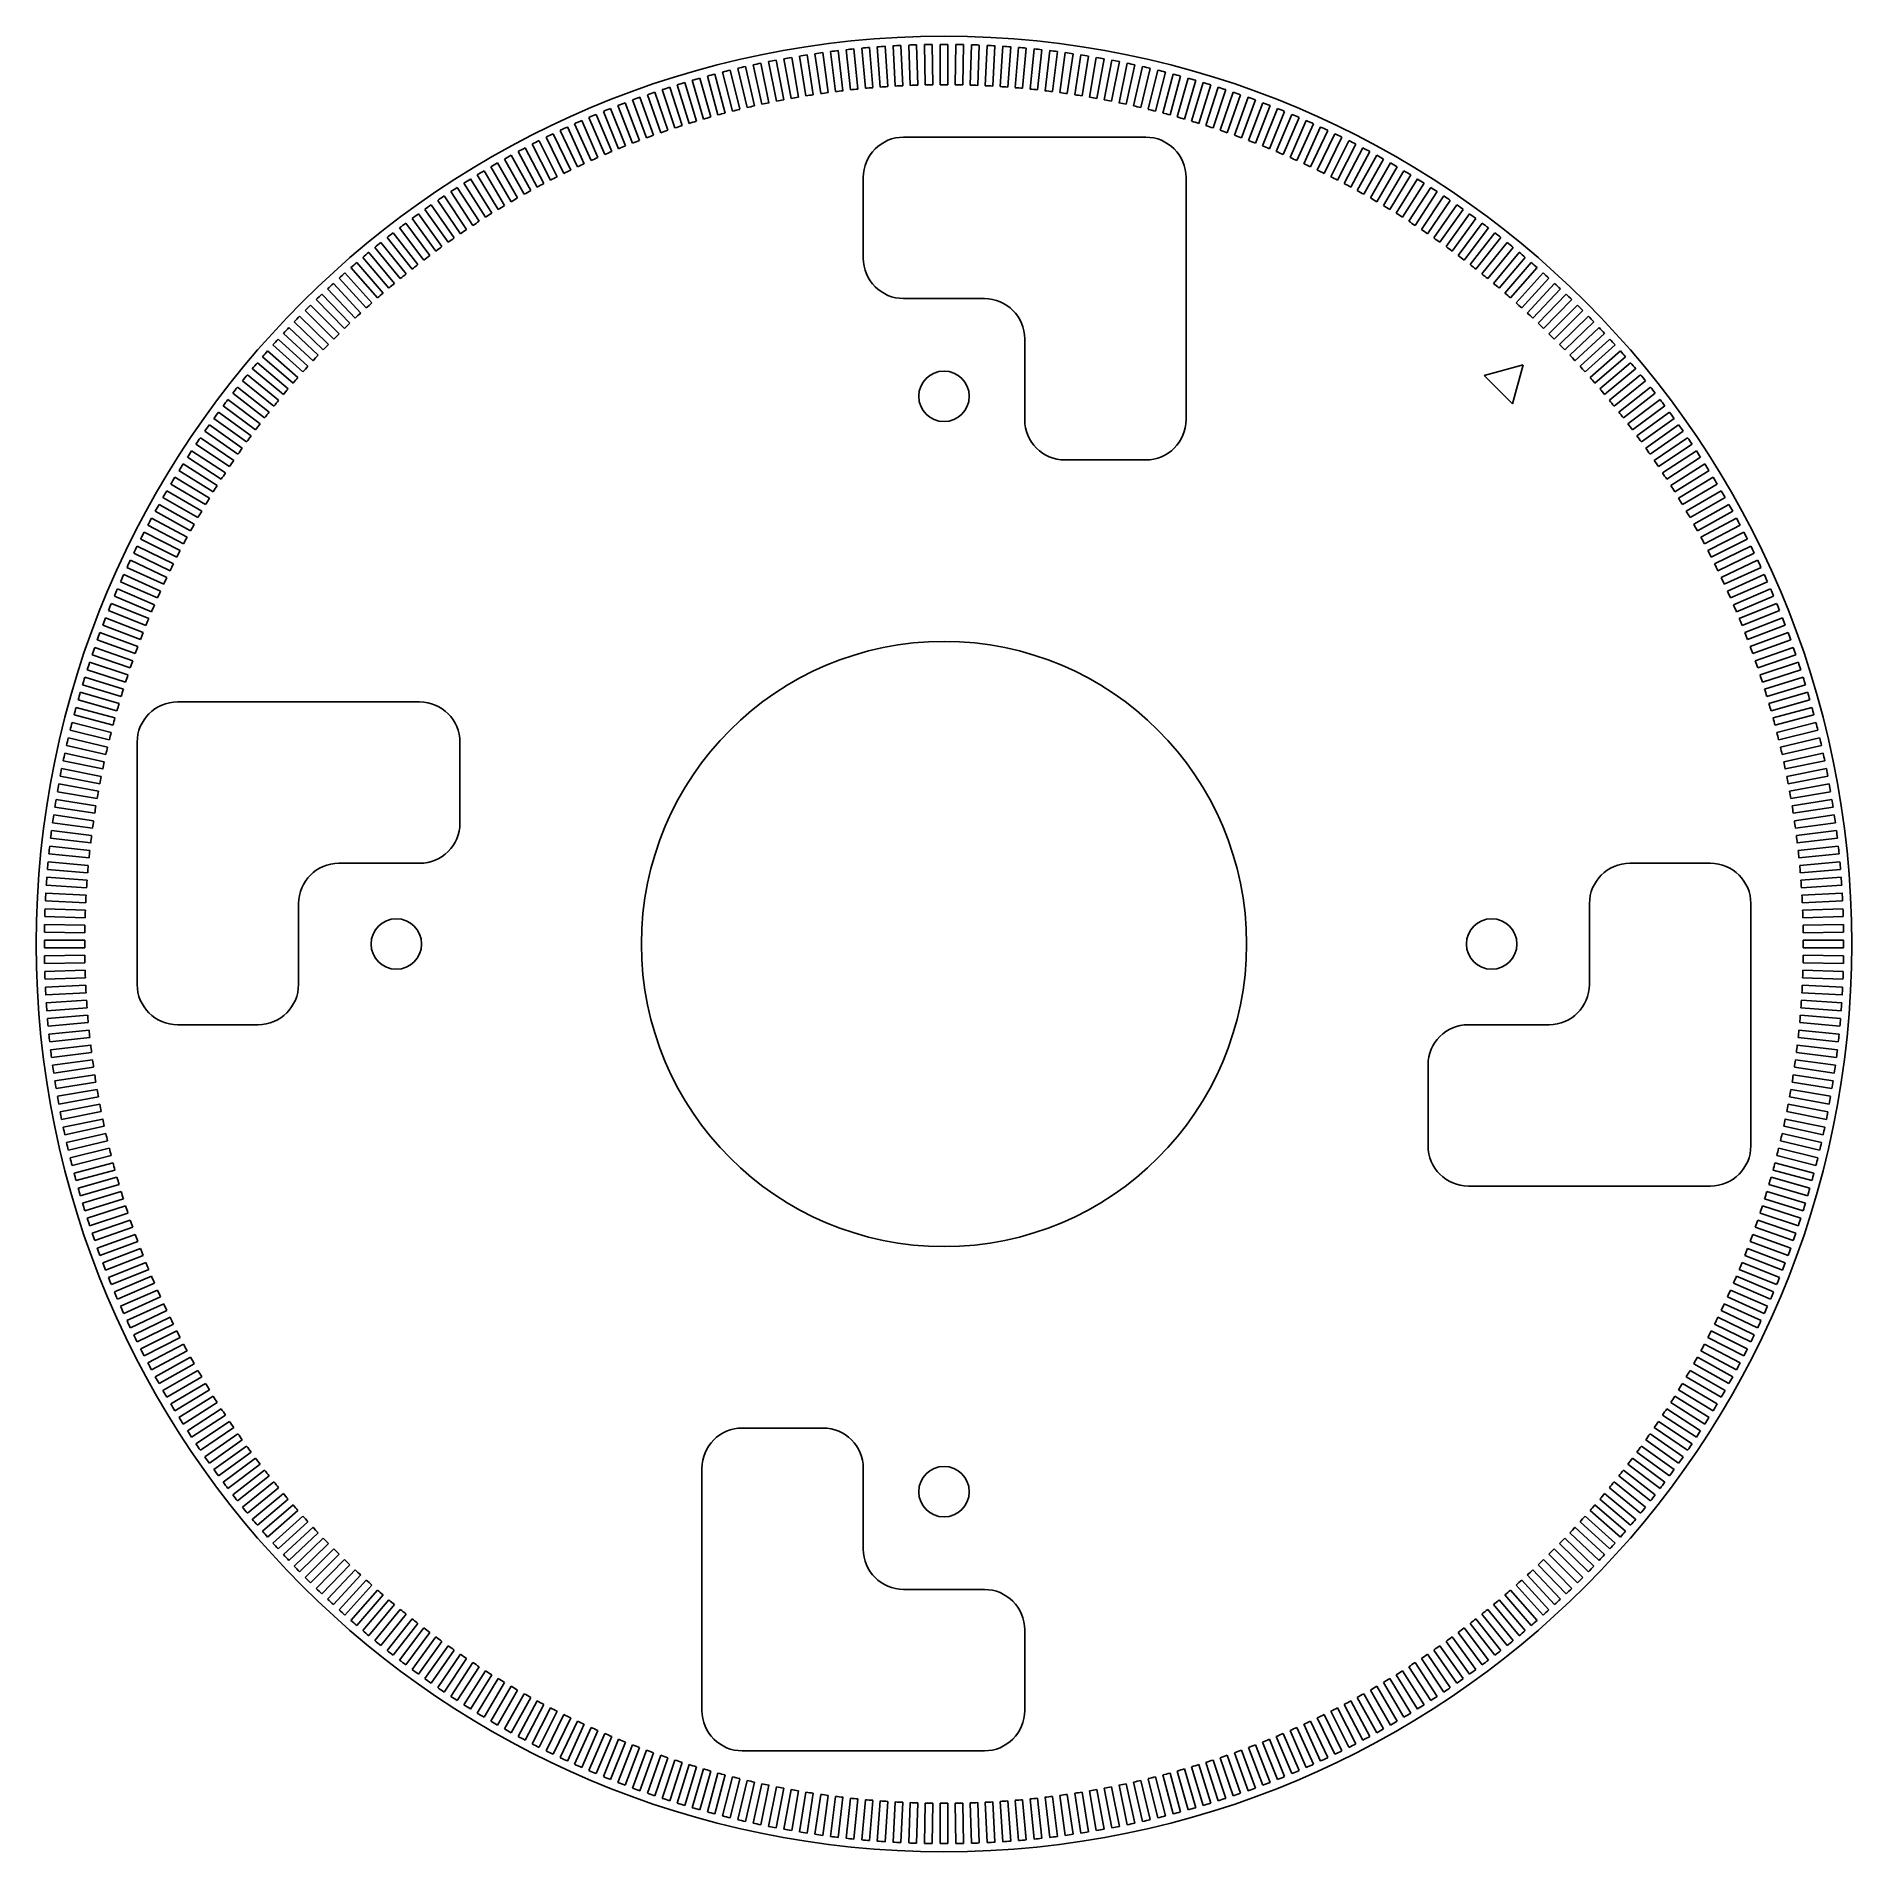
# Model space of a CAD drawing. Header units: millimetres. Extents: x -225 to 225, y -225 to 225.
import ezdxf

# ---------------------------------------------------------------- set-up
doc = ezdxf.new("R2010")
doc.units = ezdxf.units.MM

msp = doc.modelspace()

# ---------------------------------------------------------------- linework, layer by layer
at = {"color": 7, "linetype": 'Continuous', "lineweight": 25}
for p, q in [((-32, 220.69), (-30.56, 210.8)), ((-28.72, 211.05), (-30.07, 220.96)), ((-28.14, 221.22), (-26.88, 211.3)), ((-25.04, 211.52), (-26.21, 221.45)), ((-24.28, 221.67), (-23.19, 211.73)), ((-21.34, 211.93), (-22.34, 221.88)), ((-20.4, 222.06), (-19.49, 212.11)), ((-17.64, 212.27), (-18.47, 222.23)), ((-16.53, 222.39), (-15.79, 212.41)), ((-13.93, 212.54), (-14.58, 222.52)), ((-12.64, 222.64), (-12.08, 212.66)), ((-10.22, 212.75), (-10.7, 222.74)), ((-8.75, 222.83), (-8.36, 212.84)), ((-6.5, 212.9), (-6.81, 222.9)), ((-4.86, 222.95), (-4.65, 212.95)), ((-2.79, 212.98), (-2.92, 222.98)), ((-0.97, 223), (-0.93, 213)), ((0.93, 213), (0.97, 223)), ((2.92, 222.98), (2.79, 212.98)), ((4.65, 212.95), (4.86, 222.95)), ((6.81, 222.9), (6.5, 212.9)), ((8.36, 212.84), (8.75, 222.83)), ((10.7, 222.74), (10.22, 212.75)), ((12.08, 212.66), (12.64, 222.64)), ((14.58, 222.52), (13.93, 212.54)), ((15.79, 212.41), (16.53, 222.39)), ((18.47, 222.23), (17.64, 212.27)), ((19.49, 212.11), (20.4, 222.06)), ((22.34, 221.88), (21.34, 211.93)), ((23.19, 211.73), (24.28, 221.67)), ((26.21, 221.45), (25.04, 211.52)), ((26.88, 211.3), (28.14, 221.22)), ((30.07, 220.96), (28.72, 211.05)), ((30.56, 210.8), (32, 220.69)), ((-54.89, 216.14), (-52.43, 206.45)), ((-50.63, 206.9), (-53, 216.61)), ((-51.11, 217.06), (-48.82, 207.33)), ((-47.01, 207.75), (-49.22, 217.5)), ((-47.32, 217.92), (-45.19, 208.15)), ((-43.38, 208.54), (-45.41, 218.33)), ((-43.51, 218.72), (-41.55, 208.91)), ((-39.73, 209.26), (-41.59, 219.09)), ((-39.68, 219.44), (-37.9, 209.6)), ((-36.07, 209.92), (-37.76, 219.78)), ((-35.85, 220.1), (-34.24, 210.23)), ((-32.4, 210.52), (-33.92, 220.4)), ((33.92, 220.4), (32.4, 210.52)), ((34.24, 210.23), (35.85, 220.1)), ((37.76, 219.78), (36.07, 209.92)), ((37.9, 209.6), (39.68, 219.44)), ((41.59, 219.09), (39.73, 209.26)), ((41.55, 208.91), (43.51, 218.72)), ((45.41, 218.33), (43.38, 208.54)), ((45.19, 208.15), (47.32, 217.92)), ((49.22, 217.5), (47.01, 207.75)), ((48.82, 207.33), (51.11, 217.06)), ((53, 216.61), (50.63, 206.9)), ((52.43, 206.45), (54.89, 216.14)), ((-69.84, 211.78), (-66.7, 202.29)), ((-64.94, 202.86), (-67.98, 212.38)), ((-66.13, 212.97), (-63.16, 203.42)), ((-61.39, 203.96), (-64.27, 213.54)), ((-62.4, 214.09), (-59.6, 204.49)), ((-57.82, 205), (-60.53, 214.63)), ((-58.66, 215.15), (-56.03, 205.5)), ((-54.23, 205.98), (-56.78, 215.65)), ((56.78, 215.65), (54.23, 205.98)), ((56.03, 205.5), (58.66, 215.15)), ((60.53, 214.63), (57.82, 205)), ((59.6, 204.49), (62.4, 214.09)), ((64.27, 213.54), (61.39, 203.96)), ((63.16, 203.42), (66.13, 212.97)), ((67.98, 212.38), (64.94, 202.86)), ((66.7, 202.29), (69.84, 211.78)), ((-78.93, 197.84), (-82.63, 207.12)), ((-80.82, 207.84), (-77.2, 198.52)), ((-75.46, 199.18), (-79.01, 208.54)), ((-77.18, 209.22), (-73.72, 199.83)), ((-71.98, 200.47), (-75.36, 209.88)), ((-73.52, 210.53), (-70.22, 201.09)), ((-68.47, 201.7), (-71.68, 211.17)), ((71.68, 211.17), (68.47, 201.7)), ((70.22, 201.09), (73.52, 210.53)), ((75.36, 209.88), (71.98, 200.47)), ((73.72, 199.83), (77.18, 209.22)), ((79.01, 208.54), (75.46, 199.18)), ((77.2, 198.52), (80.82, 207.84)), ((82.63, 207.12), (78.93, 197.84)), ((-89.17, 193.43), (-93.36, 202.52)), ((-91.59, 203.32), (-87.48, 194.21)), ((-85.79, 194.96), (-89.81, 204.11)), ((-88.03, 204.89), (-84.08, 195.7)), ((-82.37, 196.43), (-86.24, 205.65)), ((-84.44, 206.4), (-80.65, 197.14)), ((80.65, 197.14), (84.44, 206.4)), ((86.24, 205.65), (82.37, 196.43)), ((84.08, 195.7), (88.03, 204.89)), ((89.81, 204.11), (85.79, 194.96)), ((87.48, 194.21), (91.59, 203.32)), ((93.36, 202.52), (89.17, 193.43)), ((-102.11, 198.25), (-97.53, 189.36)), ((-95.87, 190.2), (-100.37, 199.13)), ((-98.63, 200), (-94.21, 191.03)), ((-92.54, 191.85), (-96.88, 200.86)), ((-95.12, 201.69), (-90.86, 192.65)), ((-10, 200), (50, 200)), ((90.86, 192.65), (95.12, 201.69)), ((96.88, 200.86), (92.54, 191.85)), ((94.21, 191.03), (98.63, 200)), ((100.37, 199.13), (95.87, 190.2)), ((97.53, 189.36), (102.11, 198.25)), ((-105.69, 184.93), (-110.66, 193.61)), ((-108.96, 194.57), (-104.08, 185.84)), ((-102.45, 186.74), (-107.26, 195.51)), ((-105.55, 196.44), (-100.82, 187.63)), ((-99.18, 188.5), (-103.83, 197.35)), ((103.83, 197.35), (99.18, 188.5)), ((100.82, 187.63), (105.55, 196.44)), ((107.26, 195.51), (102.45, 186.74)), ((104.08, 185.84), (108.96, 194.57)), ((110.66, 193.61), (105.69, 184.93)), ((-112.08, 181.13), (-117.35, 189.63)), ((-115.69, 190.65), (-110.5, 182.1)), ((-108.91, 183.05), (-114.02, 191.65)), ((-112.34, 192.64), (-107.3, 184)), ((-20, 170), (-20, 190)), ((60, 190), (60, 130)), ((107.3, 184), (112.34, 192.64)), ((114.02, 191.65), (108.91, 183.05)), ((110.5, 182.1), (115.69, 190.65)), ((117.35, 189.63), (112.08, 181.13)), ((-118.34, 177.1), (-123.89, 185.42)), ((-122.27, 186.49), (-116.79, 178.13)), ((-115.23, 179.14), (-120.64, 187.55)), ((-119, 188.6), (-113.66, 180.14)), ((113.66, 180.14), (119, 188.6)), ((120.64, 187.55), (115.23, 179.14)), ((116.79, 178.13), (122.27, 186.49)), ((123.89, 185.42), (118.34, 177.1)), ((-124.45, 172.87), (-130.29, 180.98)), ((-128.7, 182.11), (-122.93, 173.94)), ((-121.41, 175.01), (-127.11, 183.23)), ((-125.51, 184.33), (-119.88, 176.06)), ((119.88, 176.06), (125.51, 184.33)), ((127.11, 183.23), (121.41, 175.01)), ((122.93, 173.94), (128.7, 182.11)), ((130.29, 180.98), (124.45, 172.87)), ((-130.4, 168.42), (-136.52, 176.32)), ((-134.98, 177.51), (-128.93, 169.55)), ((-127.44, 170.67), (-133.43, 178.68)), ((-131.86, 179.84), (-125.95, 171.77)), ((125.95, 171.77), (131.86, 179.84)), ((133.43, 178.68), (127.44, 170.67)), ((128.93, 169.55), (134.98, 177.51)), ((136.52, 176.32), (130.4, 168.42)), ((-136.2, 163.76), (-142.59, 171.45)), ((-141.09, 172.69), (-134.77, 164.95)), ((-133.32, 166.12), (-139.58, 173.91)), ((-138.06, 175.13), (-131.87, 167.27)), ((131.87, 167.27), (138.06, 175.13)), ((139.58, 173.91), (133.32, 166.12)), ((134.77, 164.95), (141.09, 172.69)), ((142.59, 171.45), (136.2, 163.76)), ((-147.03, 167.66), (-140.44, 160.14)), ((-139.04, 161.36), (-145.57, 168.94)), ((-144.09, 170.2), (-137.62, 162.57)), ((137.62, 162.57), (144.09, 170.2)), ((145.57, 168.94), (139.04, 161.36)), ((140.44, 160.14), (147.03, 167.66)), ((-152.8, 162.43), (-145.94, 155.14)), ((-144.58, 156.41), (-151.37, 163.75)), ((-149.94, 165.07), (-143.21, 157.67)), ((-141.83, 158.91), (-148.49, 166.37)), ((148.49, 166.37), (141.83, 158.91)), ((143.21, 157.67), (149.94, 165.07)), ((151.37, 163.75), (144.58, 156.41)), ((145.94, 155.14), (152.8, 162.43)), ((-149.96, 151.27), (-157, 158.37)), ((-155.61, 159.74), (-148.63, 152.57)), ((-147.29, 153.86), (-154.21, 161.09)), ((-10, 160), (10, 160)), ((154.21, 161.09), (147.29, 153.86)), ((148.63, 152.57), (155.61, 159.74)), ((157, 158.37), (149.96, 151.27)), ((-161.09, 154.21), (-153.86, 147.29)), ((-152.57, 148.63), (-159.74, 155.61)), ((-158.37, 157), (-151.27, 149.96)), ((151.27, 149.96), (158.37, 157)), ((159.74, 155.61), (152.57, 148.63)), ((153.86, 147.29), (161.09, 154.21)), ((-157.67, 143.21), (-165.07, 149.94)), ((-163.75, 151.37), (-156.41, 144.58)), ((-155.14, 145.94), (-162.43, 152.8)), ((20, 150), (20, 130)), ((162.43, 152.8), (155.14, 145.94)), ((156.41, 144.58), (163.75, 151.37)), ((165.07, 149.94), (157.67, 143.21)), ((-162.57, 137.62), (-170.2, 144.09)), ((-168.94, 145.57), (-161.36, 139.04)), ((-160.14, 140.44), (-167.66, 147.03)), ((-166.37, 148.49), (-158.91, 141.83)), ((158.91, 141.83), (166.37, 148.49)), ((167.66, 147.03), (160.14, 140.44)), ((161.36, 139.04), (168.94, 145.57)), ((170.2, 144.09), (162.57, 137.62)), ((-173.91, 139.58), (-166.12, 133.32)), ((-164.95, 134.77), (-172.69, 141.09)), ((-171.45, 142.59), (-163.76, 136.2)), ((143.54, 143.54), (133.88, 140.95)), ((133.88, 140.95), (140.95, 133.88)), ((140.95, 133.88), (143.54, 143.54)), ((163.76, 136.2), (171.45, 142.59)), ((172.69, 141.09), (164.95, 134.77)), ((166.12, 133.32), (173.91, 139.58)), ((-176.32, 136.52), (-168.42, 130.4)), ((-167.27, 131.87), (-175.13, 138.06)), ((175.13, 138.06), (167.27, 131.87)), ((168.42, 130.4), (176.32, 136.52)), ((-171.77, 125.95), (-179.84, 131.86)), ((-178.68, 133.43), (-170.67, 127.44)), ((-169.55, 128.93), (-177.51, 134.98)), ((177.51, 134.98), (169.55, 128.93)), ((170.67, 127.44), (178.68, 133.43)), ((179.84, 131.86), (171.77, 125.95)), ((-183.23, 127.11), (-175.01, 121.41)), ((-173.94, 122.93), (-182.11, 128.7)), ((-180.98, 130.29), (-172.87, 124.45)), ((172.87, 124.45), (180.98, 130.29)), ((182.11, 128.7), (173.94, 122.93)), ((175.01, 121.41), (183.23, 127.11)), ((-178.13, 116.79), (-186.49, 122.27)), ((-185.42, 123.89), (-177.1, 118.34)), ((-176.06, 119.88), (-184.33, 125.51)), ((184.33, 125.51), (176.06, 119.88)), ((177.1, 118.34), (185.42, 123.89)), ((186.49, 122.27), (178.13, 116.79)), ((-189.63, 117.35), (-181.13, 112.08)), ((-180.14, 113.66), (-188.6, 119)), ((-187.55, 120.64), (-179.14, 115.23)), ((30, 120), (50, 120)), ((179.14, 115.23), (187.55, 120.64)), ((188.6, 119), (180.14, 113.66)), ((181.13, 112.08), (189.63, 117.35)), ((-191.65, 114.02), (-183.05, 108.91)), ((-182.1, 110.5), (-190.65, 115.69)), ((190.65, 115.69), (182.1, 110.5)), ((183.05, 108.91), (191.65, 114.02)), ((-185.84, 104.08), (-194.57, 108.96)), ((-193.61, 110.66), (-184.93, 105.69)), ((-184, 107.3), (-192.64, 112.34)), ((192.64, 112.34), (184, 107.3)), ((184.93, 105.69), (193.61, 110.66)), ((194.57, 108.96), (185.84, 104.08)), ((-197.35, 103.83), (-188.5, 99.18)), ((-187.63, 100.82), (-196.44, 105.55)), ((-195.51, 107.26), (-186.74, 102.45)), ((186.74, 102.45), (195.51, 107.26)), ((196.44, 105.55), (187.63, 100.82)), ((188.5, 99.18), (197.35, 103.83)), ((-199.13, 100.37), (-190.2, 95.87)), ((-189.36, 97.53), (-198.25, 102.11)), ((198.25, 102.11), (189.36, 97.53)), ((190.2, 95.87), (199.13, 100.37)), ((-192.65, 90.86), (-201.69, 95.12)), ((-200.86, 96.88), (-191.85, 92.54)), ((-191.03, 94.21), (-200, 98.63)), ((200, 98.63), (191.03, 94.21)), ((191.85, 92.54), (200.86, 96.88)), ((201.69, 95.12), (192.65, 90.86)), ((-194.21, 87.48), (-203.32, 91.59)), ((-202.52, 93.36), (-193.43, 89.17)), ((193.43, 89.17), (202.52, 93.36)), ((203.32, 91.59), (194.21, 87.48)), ((-205.65, 86.24), (-196.43, 82.37)), ((-195.7, 84.08), (-204.89, 88.03)), ((-204.11, 89.81), (-194.96, 85.79)), ((194.96, 85.79), (204.11, 89.81)), ((204.89, 88.03), (195.7, 84.08)), ((196.43, 82.37), (205.65, 86.24)), ((-207.12, 82.63), (-197.84, 78.93)), ((-197.14, 80.65), (-206.4, 84.44)), ((206.4, 84.44), (197.14, 80.65)), ((197.84, 78.93), (207.12, 82.63)), ((-199.83, 73.72), (-209.22, 77.18)), ((-208.54, 79.01), (-199.18, 75.46)), ((-198.52, 77.2), (-207.84, 80.82)), ((207.84, 80.82), (198.52, 77.2)), ((199.18, 75.46), (208.54, 79.01)), ((209.22, 77.18), (199.83, 73.72)), ((-201.09, 70.22), (-210.53, 73.52)), ((-209.88, 75.36), (-200.47, 71.98)), ((200.47, 71.98), (209.88, 75.36)), ((210.53, 73.52), (201.09, 70.22)), ((-212.38, 67.98), (-202.86, 64.94)), ((-202.29, 66.7), (-211.78, 69.84)), ((-211.17, 71.68), (-201.7, 68.47)), ((201.7, 68.47), (211.17, 71.68)), ((211.78, 69.84), (202.29, 66.7)), ((202.86, 64.94), (212.38, 67.98)), ((-213.54, 64.27), (-203.96, 61.39)), ((-203.42, 63.16), (-212.97, 66.13)), ((212.97, 66.13), (203.42, 63.16)), ((203.96, 61.39), (213.54, 64.27)), ((-205.5, 56.03), (-215.15, 58.66)), ((-214.63, 60.53), (-205, 57.82)), ((-204.49, 59.6), (-214.09, 62.4)), ((-190, 60), (-130, 60)), ((214.09, 62.4), (204.49, 59.6)), ((205, 57.82), (214.63, 60.53)), ((215.15, 58.66), (205.5, 56.03)), ((-206.45, 52.43), (-216.14, 54.89)), ((-215.65, 56.78), (-205.98, 54.23)), ((205.98, 54.23), (215.65, 56.78)), ((216.14, 54.89), (206.45, 52.43)), ((-207.33, 48.82), (-217.06, 51.11)), ((-216.61, 53), (-206.9, 50.63)), ((-200, -10), (-200, 50)), ((-120, 30), (-120, 50)), ((206.9, 50.63), (216.61, 53)), ((217.06, 51.11), (207.33, 48.82)), ((-218.33, 45.41), (-208.54, 43.38)), ((-208.15, 45.19), (-217.92, 47.32)), ((-217.5, 49.22), (-207.75, 47.01)), ((207.75, 47.01), (217.5, 49.22)), ((217.92, 47.32), (208.15, 45.19)), ((208.54, 43.38), (218.33, 45.41)), ((-219.09, 41.59), (-209.26, 39.73)), ((-208.91, 41.55), (-218.72, 43.51)), ((218.72, 43.51), (208.91, 41.55)), ((209.26, 39.73), (219.09, 41.59)), ((-219.78, 37.76), (-209.92, 36.07)), ((-209.6, 37.9), (-219.44, 39.68)), ((219.44, 39.68), (209.6, 37.9)), ((209.92, 36.07), (219.78, 37.76)), ((-210.8, 30.56), (-220.69, 32)), ((-220.4, 33.92), (-210.52, 32.4)), ((-210.23, 34.24), (-220.1, 35.85)), ((220.1, 35.85), (210.23, 34.24)), ((210.52, 32.4), (220.4, 33.92)), ((220.69, 32), (210.8, 30.56)), ((-211.3, 26.88), (-221.22, 28.14)), ((-220.96, 30.07), (-211.05, 28.72)), ((211.05, 28.72), (220.96, 30.07)), ((221.22, 28.14), (211.3, 26.88)), ((-211.73, 23.19), (-221.67, 24.28)), ((-221.45, 26.21), (-211.52, 25.04)), ((211.52, 25.04), (221.45, 26.21)), ((221.67, 24.28), (211.73, 23.19)), ((-222.23, 18.47), (-212.27, 17.64)), ((-212.11, 19.49), (-222.06, 20.4)), ((-221.88, 22.34), (-211.93, 21.34)), ((-150, 20), (-130, 20)), ((170, 20), (190, 20)), ((211.93, 21.34), (221.88, 22.34)), ((222.06, 20.4), (212.11, 19.49)), ((212.27, 17.64), (222.23, 18.47)), ((-222.52, 14.58), (-212.54, 13.93)), ((-212.41, 15.79), (-222.39, 16.53)), ((222.39, 16.53), (212.41, 15.79)), ((212.54, 13.93), (222.52, 14.58)), ((-222.74, 10.7), (-212.75, 10.22)), ((-212.66, 12.08), (-222.64, 12.64)), ((-160, -10), (-160, 10)), ((160, 10), (160, -10)), ((200, 10), (200, -50)), ((222.64, 12.64), (212.66, 12.08)), ((212.75, 10.22), (222.74, 10.7)), ((-212.95, 4.65), (-222.95, 4.86)), ((-222.9, 6.81), (-212.9, 6.5)), ((-212.84, 8.36), (-222.83, 8.75)), ((222.83, 8.75), (212.84, 8.36)), ((212.9, 6.5), (222.9, 6.81)), ((222.95, 4.86), (212.95, 4.65)), ((-213, 0.93), (-223, 0.97)), ((-222.98, 2.92), (-212.98, 2.79)), ((212.98, 2.79), (222.98, 2.92)), ((223, 0.97), (213, 0.93)), ((-223, -0.97), (-213, -0.93)), ((-212.98, -2.79), (-222.98, -2.92)), ((222.98, -2.92), (212.98, -2.79)), ((213, -0.93), (223, -0.97)), ((-222.95, -4.86), (-212.95, -4.65)), ((-212.9, -6.5), (-222.9, -6.81)), ((-222.83, -8.75), (-212.84, -8.36)), ((212.84, -8.36), (222.83, -8.75)), ((222.9, -6.81), (212.9, -6.5)), ((212.95, -4.65), (222.95, -4.86)), ((-212.75, -10.22), (-222.74, -10.7)), ((-222.64, -12.64), (-212.66, -12.08)), ((212.66, -12.08), (222.64, -12.64)), ((222.74, -10.7), (212.75, -10.22)), ((-212.54, -13.93), (-222.52, -14.58)), ((-222.39, -16.53), (-212.41, -15.79)), ((-212.27, -17.64), (-222.23, -18.47)), ((222.23, -18.47), (212.27, -17.64)), ((212.41, -15.79), (222.39, -16.53)), ((222.52, -14.58), (212.54, -13.93)), ((-222.06, -20.4), (-212.11, -19.49)), ((-211.93, -21.34), (-221.88, -22.34)), ((-170, -20), (-190, -20)), ((150, -20), (130, -20)), ((221.88, -22.34), (211.93, -21.34)), ((212.11, -19.49), (222.06, -20.4)), ((-221.67, -24.28), (-211.73, -23.19)), ((-211.52, -25.04), (-221.45, -26.21)), ((-221.22, -28.14), (-211.3, -26.88)), ((211.3, -26.88), (221.22, -28.14)), ((221.45, -26.21), (211.52, -25.04)), ((211.73, -23.19), (221.67, -24.28)), ((-211.05, -28.72), (-220.96, -30.07)), ((-220.69, -32), (-210.8, -30.56)), ((120, -30), (120, -50)), ((210.8, -30.56), (220.69, -32)), ((220.96, -30.07), (211.05, -28.72)), ((-210.52, -32.4), (-220.4, -33.92)), ((-220.1, -35.85), (-210.23, -34.24)), ((210.23, -34.24), (220.1, -35.85)), ((220.4, -33.92), (210.52, -32.4)), ((-209.92, -36.07), (-219.78, -37.76)), ((-219.44, -39.68), (-209.6, -37.9)), ((-209.26, -39.73), (-219.09, -41.59)), ((219.09, -41.59), (209.26, -39.73)), ((209.6, -37.9), (219.44, -39.68)), ((219.78, -37.76), (209.92, -36.07)), ((-218.72, -43.51), (-208.91, -41.55)), ((-208.54, -43.38), (-218.33, -45.41)), ((218.33, -45.41), (208.54, -43.38)), ((208.91, -41.55), (218.72, -43.51)), ((-217.92, -47.32), (-208.15, -45.19)), ((-207.75, -47.01), (-217.5, -49.22)), ((-217.06, -51.11), (-207.33, -48.82)), ((207.33, -48.82), (217.06, -51.11)), ((217.5, -49.22), (207.75, -47.01)), ((208.15, -45.19), (217.92, -47.32)), ((-206.9, -50.63), (-216.61, -53)), ((-216.14, -54.89), (-206.45, -52.43)), ((206.45, -52.43), (216.14, -54.89)), ((216.61, -53), (206.9, -50.63)), ((-205.98, -54.23), (-215.65, -56.78)), ((-215.15, -58.66), (-205.5, -56.03)), ((-205, -57.82), (-214.63, -60.53)), ((214.63, -60.53), (205, -57.82)), ((205.5, -56.03), (215.15, -58.66)), ((215.65, -56.78), (205.98, -54.23)), ((-214.09, -62.4), (-204.49, -59.6)), ((-203.96, -61.39), (-213.54, -64.27)), ((190, -60), (130, -60)), ((213.54, -64.27), (203.96, -61.39)), ((204.49, -59.6), (214.09, -62.4)), ((-212.97, -66.13), (-203.42, -63.16)), ((-202.86, -64.94), (-212.38, -67.98)), ((-211.78, -69.84), (-202.29, -66.7)), ((202.29, -66.7), (211.78, -69.84)), ((212.38, -67.98), (202.86, -64.94)), ((203.42, -63.16), (212.97, -66.13)), ((-201.7, -68.47), (-211.17, -71.68)), ((-210.53, -73.52), (-201.09, -70.22)), ((-200.47, -71.98), (-209.88, -75.36)), ((209.88, -75.36), (200.47, -71.98)), ((201.09, -70.22), (210.53, -73.52)), ((211.17, -71.68), (201.7, -68.47)), ((-209.22, -77.18), (-199.83, -73.72)), ((-199.18, -75.46), (-208.54, -79.01)), ((208.54, -79.01), (199.18, -75.46)), ((199.83, -73.72), (209.22, -77.18)), ((-207.84, -80.82), (-198.52, -77.2)), ((-197.84, -78.93), (-207.12, -82.63)), ((-206.4, -84.44), (-197.14, -80.65)), ((197.14, -80.65), (206.4, -84.44)), ((207.12, -82.63), (197.84, -78.93)), ((198.52, -77.2), (207.84, -80.82)), ((-196.43, -82.37), (-205.65, -86.24)), ((-204.89, -88.03), (-195.7, -84.08)), ((195.7, -84.08), (204.89, -88.03)), ((205.65, -86.24), (196.43, -82.37)), ((-194.96, -85.79), (-204.11, -89.81)), ((-203.32, -91.59), (-194.21, -87.48)), ((-193.43, -89.17), (-202.52, -93.36)), ((202.52, -93.36), (193.43, -89.17)), ((194.21, -87.48), (203.32, -91.59)), ((204.11, -89.81), (194.96, -85.79)), ((-201.69, -95.12), (-192.65, -90.86)), ((-191.85, -92.54), (-200.86, -96.88)), ((-200, -98.63), (-191.03, -94.21)), ((191.03, -94.21), (200, -98.63)), ((200.86, -96.88), (191.85, -92.54)), ((192.65, -90.86), (201.69, -95.12)), ((-190.2, -95.87), (-199.13, -100.37)), ((-198.25, -102.11), (-189.36, -97.53)), ((189.36, -97.53), (198.25, -102.11)), ((199.13, -100.37), (190.2, -95.87)), ((-188.5, -99.18), (-197.35, -103.83)), ((-196.44, -105.55), (-187.63, -100.82)), ((-186.74, -102.45), (-195.51, -107.26)), ((195.51, -107.26), (186.74, -102.45)), ((187.63, -100.82), (196.44, -105.55)), ((197.35, -103.83), (188.5, -99.18)), ((-194.57, -108.96), (-185.84, -104.08)), ((-184.93, -105.69), (-193.61, -110.66)), ((-192.64, -112.34), (-184, -107.3)), ((184, -107.3), (192.64, -112.34)), ((193.61, -110.66), (184.93, -105.69)), ((185.84, -104.08), (194.57, -108.96)), ((-183.05, -108.91), (-191.65, -114.02)), ((-190.65, -115.69), (-182.1, -110.5)), ((-181.13, -112.08), (-189.63, -117.35)), ((189.63, -117.35), (181.13, -112.08)), ((182.1, -110.5), (190.65, -115.69)), ((191.65, -114.02), (183.05, -108.91)), ((-188.6, -119), (-180.14, -113.66)), ((-179.14, -115.23), (-187.55, -120.64)), ((-186.49, -122.27), (-178.13, -116.79)), ((178.13, -116.79), (186.49, -122.27)), ((187.55, -120.64), (179.14, -115.23)), ((180.14, -113.66), (188.6, -119)), ((-177.1, -118.34), (-185.42, -123.89)), ((-184.33, -125.51), (-176.06, -119.88)), ((-175.01, -121.41), (-183.23, -127.11)), ((-30, -120), (-50, -120)), ((183.23, -127.11), (175.01, -121.41)), ((176.06, -119.88), (184.33, -125.51)), ((185.42, -123.89), (177.1, -118.34)), ((-182.11, -128.7), (-173.94, -122.93)), ((-172.87, -124.45), (-180.98, -130.29)), ((-179.84, -131.86), (-171.77, -125.95)), ((171.77, -125.95), (179.84, -131.86)), ((180.98, -130.29), (172.87, -124.45)), ((173.94, -122.93), (182.11, -128.7)), ((-170.67, -127.44), (-178.68, -133.43)), ((-177.51, -134.98), (-169.55, -128.93)), ((-168.42, -130.4), (-176.32, -136.52)), ((-60, -190), (-60, -130)), ((-20, -150), (-20, -130)), ((176.32, -136.52), (168.42, -130.4)), ((169.55, -128.93), (177.51, -134.98)), ((178.68, -133.43), (170.67, -127.44)), ((-175.13, -138.06), (-167.27, -131.87)), ((-166.12, -133.32), (-173.91, -139.58)), ((-172.69, -141.09), (-164.95, -134.77)), ((164.95, -134.77), (172.69, -141.09)), ((173.91, -139.58), (166.12, -133.32)), ((167.27, -131.87), (175.13, -138.06)), ((-163.76, -136.2), (-171.45, -142.59)), ((-170.2, -144.09), (-162.57, -137.62)), ((-161.36, -139.04), (-168.94, -145.57)), ((168.94, -145.57), (161.36, -139.04)), ((162.57, -137.62), (170.2, -144.09)), ((171.45, -142.59), (163.76, -136.2)), ((-167.66, -147.03), (-160.14, -140.44)), ((-158.91, -141.83), (-166.37, -148.49)), ((-165.07, -149.94), (-157.67, -143.21)), ((157.67, -143.21), (165.07, -149.94)), ((166.37, -148.49), (158.91, -141.83)), ((160.14, -140.44), (167.66, -147.03)), ((-156.41, -144.58), (-163.75, -151.37)), ((-162.43, -152.8), (-155.14, -145.94)), ((-153.86, -147.29), (-161.09, -154.21)), ((161.09, -154.21), (153.86, -147.29)), ((155.14, -145.94), (162.43, -152.8)), ((163.75, -151.37), (156.41, -144.58)), ((-159.74, -155.61), (-152.57, -148.63)), ((-151.27, -149.96), (-158.37, -157)), ((-157, -158.37), (-149.96, -151.27)), ((-148.63, -152.57), (-155.61, -159.74)), ((155.61, -159.74), (148.63, -152.57)), ((149.96, -151.27), (157, -158.37)), ((158.37, -157), (151.27, -149.96)), ((152.57, -148.63), (159.74, -155.61)), ((-154.21, -161.09), (-147.29, -153.86)), ((-145.94, -155.14), (-152.8, -162.43)), ((-151.37, -163.75), (-144.58, -156.41)), ((144.58, -156.41), (151.37, -163.75)), ((152.8, -162.43), (145.94, -155.14)), ((147.29, -153.86), (154.21, -161.09)), ((-143.21, -157.67), (-149.94, -165.07)), ((-148.49, -166.37), (-141.83, -158.91)), ((-140.44, -160.14), (-147.03, -167.66)), ((-145.57, -168.94), (-139.04, -161.36)), ((10, -160), (-10, -160)), ((139.04, -161.36), (145.57, -168.94)), ((147.03, -167.66), (140.44, -160.14)), ((141.83, -158.91), (148.49, -166.37)), ((149.94, -165.07), (143.21, -157.67)), ((-137.62, -162.57), (-144.09, -170.2)), ((-142.59, -171.45), (-136.2, -163.76)), ((-134.77, -164.95), (-141.09, -172.69)), ((-139.58, -173.91), (-133.32, -166.12)), ((133.32, -166.12), (139.58, -173.91)), ((141.09, -172.69), (134.77, -164.95)), ((136.2, -163.76), (142.59, -171.45)), ((144.09, -170.2), (137.62, -162.57)), ((-131.87, -167.27), (-138.06, -175.13)), ((-136.52, -176.32), (-130.4, -168.42)), ((-128.93, -169.55), (-134.98, -177.51)), ((-133.43, -178.68), (-127.44, -170.67)), ((20, -170), (20, -190)), ((127.44, -170.67), (133.43, -178.68)), ((134.98, -177.51), (128.93, -169.55)), ((130.4, -168.42), (136.52, -176.32)), ((138.06, -175.13), (131.87, -167.27)), ((-125.95, -171.77), (-131.86, -179.84)), ((-130.29, -180.98), (-124.45, -172.87)), ((-122.93, -173.94), (-128.7, -182.11)), ((-127.11, -183.23), (-121.41, -175.01)), ((121.41, -175.01), (127.11, -183.23)), ((128.7, -182.11), (122.93, -173.94)), ((124.45, -172.87), (130.29, -180.98)), ((131.86, -179.84), (125.95, -171.77)), ((-119.88, -176.06), (-125.51, -184.33)), ((-123.89, -185.42), (-118.34, -177.1)), ((-116.79, -178.13), (-122.27, -186.49)), ((-120.64, -187.55), (-115.23, -179.14)), ((115.23, -179.14), (120.64, -187.55)), ((122.27, -186.49), (116.79, -178.13)), ((118.34, -177.1), (123.89, -185.42)), ((125.51, -184.33), (119.88, -176.06)), ((-113.66, -180.14), (-119, -188.6)), ((-117.35, -189.63), (-112.08, -181.13)), ((-110.5, -182.1), (-115.69, -190.65)), ((-114.02, -191.65), (-108.91, -183.05)), ((-107.3, -184), (-112.34, -192.64)), ((112.34, -192.64), (107.3, -184)), ((108.91, -183.05), (114.02, -191.65)), ((115.69, -190.65), (110.5, -182.1)), ((112.08, -181.13), (117.35, -189.63)), ((119, -188.6), (113.66, -180.14)), ((-110.66, -193.61), (-105.69, -184.93)), ((-104.08, -185.84), (-108.96, -194.57)), ((-107.26, -195.51), (-102.45, -186.74)), ((-100.82, -187.63), (-105.55, -196.44)), ((-103.83, -197.35), (-99.18, -188.5)), ((99.18, -188.5), (103.83, -197.35)), ((105.55, -196.44), (100.82, -187.63)), ((102.45, -186.74), (107.26, -195.51)), ((108.96, -194.57), (104.08, -185.84)), ((105.69, -184.93), (110.66, -193.61)), ((-97.53, -189.36), (-102.11, -198.25)), ((-100.37, -199.13), (-95.87, -190.2)), ((-94.21, -191.03), (-98.63, -200)), ((-96.88, -200.86), (-92.54, -191.85)), ((-90.86, -192.65), (-95.12, -201.69)), ((-93.36, -202.52), (-89.17, -193.43)), ((89.17, -193.43), (93.36, -202.52)), ((95.12, -201.69), (90.86, -192.65)), ((92.54, -191.85), (96.88, -200.86)), ((98.63, -200), (94.21, -191.03)), ((95.87, -190.2), (100.37, -199.13)), ((102.11, -198.25), (97.53, -189.36)), ((-87.48, -194.21), (-91.59, -203.32)), ((-89.81, -204.11), (-85.79, -194.96)), ((-84.08, -195.7), (-88.03, -204.89)), ((-86.24, -205.65), (-82.37, -196.43)), ((-80.65, -197.14), (-84.44, -206.4)), ((-82.63, -207.12), (-78.93, -197.84)), ((78.93, -197.84), (82.63, -207.12)), ((84.44, -206.4), (80.65, -197.14)), ((82.37, -196.43), (86.24, -205.65)), ((88.03, -204.89), (84.08, -195.7)), ((85.79, -194.96), (89.81, -204.11)), ((91.59, -203.32), (87.48, -194.21)), ((-77.2, -198.52), (-80.82, -207.84)), ((-79.01, -208.54), (-75.46, -199.18)), ((-73.72, -199.83), (-77.18, -209.22)), ((-75.36, -209.88), (-71.98, -200.47)), ((-70.22, -201.09), (-73.52, -210.53)), ((-71.68, -211.17), (-68.47, -201.7)), ((-66.7, -202.29), (-69.84, -211.78)), ((10, -200), (-50, -200)), ((69.84, -211.78), (66.7, -202.29)), ((68.47, -201.7), (71.68, -211.17)), ((73.52, -210.53), (70.22, -201.09)), ((71.98, -200.47), (75.36, -209.88)), ((77.18, -209.22), (73.72, -199.83)), ((75.46, -199.18), (79.01, -208.54)), ((80.82, -207.84), (77.2, -198.52)), ((-67.98, -212.38), (-64.94, -202.86)), ((-63.16, -203.42), (-66.13, -212.97)), ((-64.27, -213.54), (-61.39, -203.96)), ((-59.6, -204.49), (-62.4, -214.09)), ((-60.53, -214.63), (-57.82, -205)), ((-56.03, -205.5), (-58.66, -215.15)), ((-56.78, -215.65), (-54.23, -205.98)), ((-52.43, -206.45), (-54.89, -216.14)), ((-53, -216.61), (-50.63, -206.9)), ((50.63, -206.9), (53, -216.61)), ((54.89, -216.14), (52.43, -206.45)), ((54.23, -205.98), (56.78, -215.65)), ((58.66, -215.15), (56.03, -205.5)), ((57.82, -205), (60.53, -214.63)), ((62.4, -214.09), (59.6, -204.49)), ((61.39, -203.96), (64.27, -213.54)), ((66.13, -212.97), (63.16, -203.42)), ((64.94, -202.86), (67.98, -212.38)), ((-48.82, -207.33), (-51.11, -217.06)), ((-49.22, -217.5), (-47.01, -207.75)), ((-45.19, -208.15), (-47.32, -217.92)), ((-45.41, -218.33), (-43.38, -208.54)), ((-41.55, -208.91), (-43.51, -218.72)), ((-41.59, -219.09), (-39.73, -209.26)), ((-37.9, -209.6), (-39.68, -219.44)), ((-37.76, -219.78), (-36.07, -209.92)), ((-34.24, -210.23), (-35.85, -220.1)), ((-33.92, -220.4), (-32.4, -210.52)), ((-30.56, -210.8), (-32, -220.69)), ((-30.07, -220.96), (-28.72, -211.05)), ((-26.88, -211.3), (-28.14, -221.22)), ((28.14, -221.22), (26.88, -211.3)), ((28.72, -211.05), (30.07, -220.96)), ((32, -220.69), (30.56, -210.8)), ((32.4, -210.52), (33.92, -220.4)), ((35.85, -220.1), (34.24, -210.23)), ((36.07, -209.92), (37.76, -219.78)), ((39.68, -219.44), (37.9, -209.6)), ((39.73, -209.26), (41.59, -219.09)), ((43.51, -218.72), (41.55, -208.91)), ((43.38, -208.54), (45.41, -218.33)), ((47.32, -217.92), (45.19, -208.15)), ((47.01, -207.75), (49.22, -217.5)), ((51.11, -217.06), (48.82, -207.33)), ((-26.21, -221.45), (-25.04, -211.52)), ((-23.19, -211.73), (-24.28, -221.67)), ((-22.34, -221.88), (-21.34, -211.93)), ((-19.49, -212.11), (-20.4, -222.06)), ((-18.47, -222.23), (-17.64, -212.27)), ((-15.79, -212.41), (-16.53, -222.39)), ((-14.58, -222.52), (-13.93, -212.54)), ((-12.08, -212.66), (-12.64, -222.64)), ((-10.7, -222.74), (-10.22, -212.75)), ((-8.36, -212.84), (-8.75, -222.83)), ((-6.81, -222.9), (-6.5, -212.9)), ((-4.65, -212.95), (-4.86, -222.95)), ((-2.92, -222.98), (-2.79, -212.98)), ((-0.93, -213), (-0.97, -223)), ((0.97, -223), (0.93, -213)), ((2.79, -212.98), (2.92, -222.98)), ((4.86, -222.95), (4.65, -212.95)), ((6.5, -212.9), (6.81, -222.9)), ((8.75, -222.83), (8.36, -212.84)), ((10.22, -212.75), (10.7, -222.74)), ((12.64, -222.64), (12.08, -212.66)), ((13.93, -212.54), (14.58, -222.52)), ((16.53, -222.39), (15.79, -212.41)), ((17.64, -212.27), (18.47, -222.23)), ((20.4, -222.06), (19.49, -212.11)), ((21.34, -211.93), (22.34, -221.88)), ((24.28, -221.67), (23.19, -211.73)), ((25.04, -211.52), (26.21, -221.45))]:
    msp.add_line(p, q, dxfattribs=at)
for centre, radius in [((0, 0), 225), ((0, 135.76), 6.25), ((0, 0), 75), ((-135.76, 0), 6.25), ((135.76, 0), 6.25), ((0, -135.76), 6.25)]:
    msp.add_circle(centre, radius, dxfattribs=at)
for centre, radius, start, end in [((0, 0), 223, 97.75, 98.25), ((0, 0), 223, 96.75, 97.25), ((0, 0), 223, 95.75, 96.25), ((0, 0), 223, 94.75, 95.25), ((0, 0), 223, 93.75, 94.25), ((0, 0), 223, 92.75, 93.25), ((0, 0), 223, 91.75, 92.25), ((0, 0), 223, 90.75, 91.25), ((0, 0), 223, 89.75, 90.25), ((0, 0), 223, 88.75, 89.25), ((0, 0), 223, 87.75, 88.25), ((0, 0), 223, 86.75, 87.25), ((0, 0), 223, 85.75, 86.25), ((0, 0), 223, 84.75, 85.25), ((0, 0), 223, 83.75, 84.25), ((0, 0), 223, 82.75, 83.25), ((0, 0), 223, 81.75, 82.25), ((0, 0), 223, 103.75, 104.25), ((0, 0), 223, 102.75, 103.25), ((0, 0), 223, 101.75, 102.25), ((0, 0), 223, 100.75, 101.25), ((0, 0), 223, 99.75, 100.25), ((0, 0), 223, 98.75, 99.25), ((0, 0), 223, 80.75, 81.25), ((0, 0), 223, 79.75, 80.25), ((0, 0), 223, 78.75, 79.25), ((0, 0), 223, 77.75, 78.25), ((0, 0), 223, 76.75, 77.25), ((0, 0), 223, 75.75, 76.25), ((0, 0), 223, 107.75, 108.25), ((0, 0), 223, 106.75, 107.25), ((0, 0), 223, 105.75, 106.25), ((0, 0), 223, 104.75, 105.25), ((0, 0), 213, 96.75, 97.25), ((0, 0), 213, 95.75, 96.25), ((0, 0), 213, 94.75, 95.25), ((0, 0), 213, 93.75, 94.25), ((0, 0), 213, 92.75, 93.25), ((0, 0), 213, 91.75, 92.25), ((0, 0), 213, 90.75, 91.25), ((0, 0), 213, 89.75, 90.25), ((0, 0), 213, 88.75, 89.25), ((0, 0), 213, 87.75, 88.25), ((0, 0), 213, 86.75, 87.25), ((0, 0), 213, 85.75, 86.25), ((0, 0), 213, 84.75, 85.25), ((0, 0), 213, 83.75, 84.25), ((0, 0), 213, 82.75, 83.25), ((0, 0), 223, 74.75, 75.25), ((0, 0), 223, 73.75, 74.25), ((0, 0), 223, 72.75, 73.25), ((0, 0), 223, 71.75, 72.25), ((0, 0), 223, 111.75, 112.25), ((0, 0), 223, 110.75, 111.25), ((0, 0), 223, 109.75, 110.25), ((0, 0), 223, 108.75, 109.25), ((0, 0), 213, 102.75, 103.25), ((0, 0), 213, 101.75, 102.25), ((0, 0), 213, 100.75, 101.25), ((0, 0), 213, 99.75, 100.25), ((0, 0), 213, 98.75, 99.25), ((0, 0), 213, 97.75, 98.25), ((0, 0), 213, 81.75, 82.25), ((0, 0), 213, 80.75, 81.25), ((0, 0), 213, 79.75, 80.25), ((0, 0), 213, 78.75, 79.25), ((0, 0), 213, 77.75, 78.25), ((0, 0), 213, 76.75, 77.25), ((0, 0), 223, 70.75, 71.25), ((0, 0), 223, 69.75, 70.25), ((0, 0), 223, 68.75, 69.25), ((0, 0), 223, 67.75, 68.25), ((0, 0), 223, 114.75, 115.25), ((0, 0), 223, 113.75, 114.25), ((0, 0), 223, 112.75, 113.25), ((0, 0), 213, 107.75, 108.25), ((0, 0), 213, 106.75, 107.25), ((0, 0), 213, 105.75, 106.25), ((0, 0), 213, 104.75, 105.25), ((0, 0), 213, 103.75, 104.25), ((0, 0), 213, 75.75, 76.25), ((0, 0), 213, 74.75, 75.25), ((0, 0), 213, 73.75, 74.25), ((0, 0), 213, 72.75, 73.25), ((0, 0), 213, 71.75, 72.25), ((0, 0), 223, 66.75, 67.25), ((0, 0), 223, 65.75, 66.25), ((0, 0), 223, 64.75, 65.25), ((0, 0), 223, 116.75, 117.25), ((0, 0), 223, 115.75, 116.25), ((0, 0), 213, 110.75, 111.25), ((0, 0), 213, 109.75, 110.25), ((0, 0), 213, 108.75, 109.25), ((-10, 190), 10, 90, 180), ((50, 190), 10, 0, 90), ((0, 0), 213, 70.75, 71.25), ((0, 0), 213, 69.75, 70.25), ((0, 0), 213, 68.75, 69.25), ((0, 0), 223, 63.75, 64.25), ((0, 0), 223, 62.75, 63.25), ((0, 0), 223, 119.75, 120.25), ((0, 0), 223, 118.75, 119.25), ((0, 0), 223, 117.75, 118.25), ((0, 0), 213, 113.75, 114.25), ((0, 0), 213, 112.75, 113.25), ((0, 0), 213, 111.75, 112.25), ((0, 0), 213, 67.75, 68.25), ((0, 0), 213, 66.75, 67.25), ((0, 0), 213, 65.75, 66.25), ((0, 0), 223, 61.75, 62.25), ((0, 0), 223, 60.75, 61.25), ((0, 0), 223, 59.75, 60.25), ((0, 0), 223, 121.75, 122.25), ((0, 0), 223, 120.75, 121.25), ((0, 0), 213, 116.75, 117.25), ((0, 0), 213, 115.75, 116.25), ((0, 0), 213, 114.75, 115.25), ((0, 0), 213, 64.75, 65.25), ((0, 0), 213, 63.75, 64.25), ((0, 0), 213, 62.75, 63.25), ((0, 0), 223, 58.75, 59.25), ((0, 0), 223, 57.75, 58.25), ((0, 0), 223, 123.75, 124.25), ((0, 0), 223, 122.75, 123.25), ((0, 0), 213, 119.75, 120.25), ((0, 0), 213, 118.75, 119.25), ((0, 0), 213, 117.75, 118.25), ((0, 0), 213, 61.75, 62.25), ((0, 0), 213, 60.75, 61.25), ((0, 0), 213, 59.75, 60.25), ((0, 0), 223, 56.75, 57.25), ((0, 0), 223, 55.75, 56.25), ((0, 0), 223, 125.75, 126.25), ((0, 0), 223, 124.75, 125.25), ((0, 0), 213, 121.75, 122.25), ((0, 0), 213, 120.75, 121.25), ((0, 0), 213, 58.75, 59.25), ((0, 0), 213, 57.75, 58.25), ((0, 0), 223, 54.75, 55.25), ((0, 0), 223, 53.75, 54.25), ((0, 0), 223, 127.75, 128.25), ((0, 0), 223, 126.75, 127.25), ((0, 0), 213, 123.75, 124.25), ((0, 0), 213, 122.75, 123.25), ((0, 0), 213, 56.75, 57.25), ((0, 0), 213, 55.75, 56.25), ((0, 0), 223, 52.75, 53.25), ((0, 0), 223, 51.75, 52.25), ((0, 0), 223, 129.75, 130.25), ((0, 0), 223, 128.75, 129.25), ((0, 0), 213, 125.75, 126.25), ((0, 0), 213, 124.75, 125.25), ((0, 0), 213, 54.75, 55.25), ((0, 0), 213, 53.75, 54.25), ((0, 0), 223, 50.75, 51.25), ((0, 0), 223, 49.75, 50.25), ((0, 0), 223, 130.75, 131.25), ((0, 0), 213, 127.75, 128.25), ((0, 0), 213, 126.75, 127.25), ((-10, 170), 10, 180, 270), ((0, 0), 213, 52.75, 53.25), ((0, 0), 213, 51.75, 52.25), ((0, 0), 223, 48.75, 49.25), ((0, 0), 223, 132.75, 133.25), ((0, 0), 223, 131.75, 132.25), ((0, 0), 213, 129.75, 130.25), ((0, 0), 213, 128.75, 129.25), ((0, 0), 213, 50.75, 51.25), ((0, 0), 213, 49.75, 50.25), ((0, 0), 223, 47.75, 48.25), ((0, 0), 223, 46.75, 47.25), ((0, 0), 223, 134.75, 135.25), ((0, 0), 223, 133.75, 134.25), ((0, 0), 213, 131.75, 132.25), ((0, 0), 213, 130.75, 131.25), ((10, 150), 10, 0, 90), ((0, 0), 213, 48.75, 49.25), ((0, 0), 213, 47.75, 48.25), ((0, 0), 223, 45.75, 46.25), ((0, 0), 223, 44.75, 45.25), ((0, 0), 223, 135.75, 136.25), ((0, 0), 213, 133.75, 134.25), ((0, 0), 213, 132.75, 133.25), ((0, 0), 213, 46.75, 47.25), ((0, 0), 213, 45.75, 46.25), ((0, 0), 223, 43.75, 44.25), ((0, 0), 223, 137.75, 138.25), ((0, 0), 223, 136.75, 137.25), ((0, 0), 213, 135.75, 136.25), ((0, 0), 213, 134.75, 135.25), ((0, 0), 213, 44.75, 45.25), ((0, 0), 213, 43.75, 44.25), ((0, 0), 223, 42.75, 43.25), ((0, 0), 223, 41.75, 42.25), ((0, 0), 223, 139.75, 140.25), ((0, 0), 223, 138.75, 139.25), ((0, 0), 213, 136.75, 137.25), ((0, 0), 213, 42.75, 43.25), ((0, 0), 223, 40.75, 41.25), ((0, 0), 223, 39.75, 40.25), ((0, 0), 223, 140.75, 141.25), ((0, 0), 213, 138.75, 139.25), ((0, 0), 213, 137.75, 138.25), ((0, 0), 213, 41.75, 42.25), ((0, 0), 213, 40.75, 41.25), ((0, 0), 223, 38.75, 39.25), ((0, 0), 223, 141.75, 142.25), ((0, 0), 213, 139.75, 140.25), ((0, 0), 213, 39.75, 40.25), ((0, 0), 223, 37.75, 38.25), ((0, 0), 223, 143.75, 144.25), ((0, 0), 223, 142.75, 143.25), ((0, 0), 213, 141.75, 142.25), ((0, 0), 213, 140.75, 141.25), ((0, 0), 213, 38.75, 39.25), ((0, 0), 213, 37.75, 38.25), ((0, 0), 223, 36.75, 37.25), ((0, 0), 223, 35.75, 36.25), ((0, 0), 223, 144.75, 145.25), ((0, 0), 213, 142.75, 143.25), ((30, 130), 10, 180, 270), ((50, 130), 10, 270, 0), ((0, 0), 213, 36.75, 37.25), ((0, 0), 223, 34.75, 35.25), ((0, 0), 223, 146.75, 147.25), ((0, 0), 223, 145.75, 146.25), ((0, 0), 213, 144.75, 145.25), ((0, 0), 213, 143.75, 144.25), ((0, 0), 213, 35.75, 36.25), ((0, 0), 213, 34.75, 35.25), ((0, 0), 223, 33.75, 34.25), ((0, 0), 223, 32.75, 33.25), ((0, 0), 223, 147.75, 148.25), ((0, 0), 213, 145.75, 146.25), ((0, 0), 213, 33.75, 34.25), ((0, 0), 223, 31.75, 32.25), ((0, 0), 223, 148.75, 149.25), ((0, 0), 213, 147.75, 148.25), ((0, 0), 213, 146.75, 147.25), ((0, 0), 213, 32.75, 33.25), ((0, 0), 213, 31.75, 32.25), ((0, 0), 223, 30.75, 31.25), ((0, 0), 223, 150.75, 151.25), ((0, 0), 223, 149.75, 150.25), ((0, 0), 213, 148.75, 149.25), ((0, 0), 213, 30.75, 31.25), ((0, 0), 223, 29.75, 30.25), ((0, 0), 223, 28.75, 29.25), ((0, 0), 223, 151.75, 152.25), ((0, 0), 213, 150.75, 151.25), ((0, 0), 213, 149.75, 150.25), ((0, 0), 213, 29.75, 30.25), ((0, 0), 213, 28.75, 29.25), ((0, 0), 223, 27.75, 28.25), ((0, 0), 223, 152.75, 153.25), ((0, 0), 213, 151.75, 152.25), ((0, 0), 213, 27.75, 28.25), ((0, 0), 223, 26.75, 27.25), ((0, 0), 223, 154.75, 155.25), ((0, 0), 223, 153.75, 154.25), ((0, 0), 213, 152.75, 153.25), ((0, 0), 213, 26.75, 27.25), ((0, 0), 223, 25.75, 26.25), ((0, 0), 223, 24.75, 25.25), ((0, 0), 223, 155.75, 156.25), ((0, 0), 213, 154.75, 155.25), ((0, 0), 213, 153.75, 154.25), ((0, 0), 213, 25.75, 26.25), ((0, 0), 213, 24.75, 25.25), ((0, 0), 223, 23.75, 24.25), ((0, 0), 223, 156.75, 157.25), ((0, 0), 213, 155.75, 156.25), ((0, 0), 213, 23.75, 24.25), ((0, 0), 223, 22.75, 23.25), ((0, 0), 223, 157.75, 158.25), ((0, 0), 213, 156.75, 157.25), ((0, 0), 213, 22.75, 23.25), ((0, 0), 223, 21.75, 22.25), ((0, 0), 223, 159.75, 160.25), ((0, 0), 223, 158.75, 159.25), ((0, 0), 213, 158.75, 159.25), ((0, 0), 213, 157.75, 158.25), ((0, 0), 213, 21.75, 22.25), ((0, 0), 213, 20.75, 21.25), ((0, 0), 223, 20.75, 21.25), ((0, 0), 223, 19.75, 20.25), ((0, 0), 223, 160.75, 161.25), ((0, 0), 213, 159.75, 160.25), ((0, 0), 213, 19.75, 20.25), ((0, 0), 223, 18.75, 19.25), ((0, 0), 223, 161.75, 162.25), ((0, 0), 213, 160.75, 161.25), ((0, 0), 213, 18.75, 19.25), ((0, 0), 223, 17.75, 18.25), ((0, 0), 223, 162.75, 163.25), ((0, 0), 213, 162.75, 163.25), ((0, 0), 213, 161.75, 162.25), ((0, 0), 213, 17.75, 18.25), ((0, 0), 213, 16.75, 17.25), ((0, 0), 223, 16.75, 17.25), ((0, 0), 223, 164.75, 165.25), ((0, 0), 223, 163.75, 164.25), ((0, 0), 213, 163.75, 164.25), ((-190, 50), 10, 90, 180), ((-130, 50), 10, 0, 90), ((0, 0), 213, 15.75, 16.25), ((0, 0), 223, 15.75, 16.25), ((0, 0), 223, 14.75, 15.25), ((0, 0), 223, 165.75, 166.25), ((0, 0), 213, 164.75, 165.25), ((0, 0), 213, 14.75, 15.25), ((0, 0), 223, 13.75, 14.25), ((0, 0), 223, 166.75, 167.25), ((0, 0), 213, 165.75, 166.25), ((0, 0), 213, 13.75, 14.25), ((0, 0), 223, 12.75, 13.25), ((0, 0), 223, 167.75, 168.25), ((0, 0), 213, 167.75, 168.25), ((0, 0), 213, 166.75, 167.25), ((0, 0), 213, 12.75, 13.25), ((0, 0), 213, 11.75, 12.25), ((0, 0), 223, 11.75, 12.25), ((0, 0), 223, 168.75, 169.25), ((0, 0), 213, 168.75, 169.25), ((0, 0), 213, 10.75, 11.25), ((0, 0), 223, 10.75, 11.25), ((0, 0), 223, 169.75, 170.25), ((0, 0), 213, 169.75, 170.25), ((0, 0), 213, 9.75, 10.25), ((0, 0), 223, 9.75, 10.25), ((0, 0), 223, 171.75, 172.25), ((0, 0), 223, 170.75, 171.25), ((0, 0), 213, 170.75, 171.25), ((0, 0), 213, 8.75, 9.25), ((0, 0), 223, 8.75, 9.25), ((0, 0), 223, 7.75, 8.25), ((0, 0), 223, 172.75, 173.25), ((0, 0), 213, 171.75, 172.25), ((-130, 30), 10, 270, 0), ((0, 0), 213, 7.75, 8.25), ((0, 0), 223, 6.75, 7.25), ((0, 0), 223, 173.75, 174.25), ((0, 0), 213, 173.75, 174.25), ((0, 0), 213, 172.75, 173.25), ((0, 0), 213, 6.75, 7.25), ((0, 0), 213, 5.75, 6.25), ((0, 0), 223, 5.75, 6.25), ((0, 0), 223, 174.75, 175.25), ((0, 0), 213, 174.75, 175.25), ((-150, 10), 10, 90, 180), ((170, 10), 10, 90, 180), ((190, 10), 10, 0, 90), ((0, 0), 213, 4.75, 5.25), ((0, 0), 223, 4.75, 5.25), ((0, 0), 223, 175.75, 176.25), ((0, 0), 213, 175.75, 176.25), ((0, 0), 213, 3.75, 4.25), ((0, 0), 223, 3.75, 4.25), ((0, 0), 223, 176.75, 177.25), ((0, 0), 213, 176.75, 177.25), ((0, 0), 213, 2.75, 3.25), ((0, 0), 223, 2.75, 3.25), ((0, 0), 223, 178.75, 179.25), ((0, 0), 223, 177.75, 178.25), ((0, 0), 213, 178.75, 179.25), ((0, 0), 213, 177.75, 178.25), ((0, 0), 213, 1.75, 2.25), ((0, 0), 213, 0.75, 1.25), ((0, 0), 223, 1.75, 2.25), ((0, 0), 223, 0.75, 1.25), ((0, 0), 223, 179.75, 180.25), ((0, 0), 213, 179.75, 180.25), ((0, 0), 213, 359.75, 0.25), ((0, 0), 223, 359.75, 0.25), ((0, 0), 223, 180.75, 181.25), ((0, 0), 213, 180.75, 181.25), ((0, 0), 213, 358.75, 359.25), ((0, 0), 223, 358.75, 359.25), ((0, 0), 223, 181.75, 182.25), ((0, 0), 213, 181.75, 182.25), ((0, 0), 213, 357.75, 358.25), ((0, 0), 223, 357.75, 358.25), ((0, 0), 223, 182.75, 183.25), ((0, 0), 213, 182.75, 183.25), ((-190, -10), 10, 180, 270), ((-170, -10), 10, 270, 0), ((150, -10), 10, 270, 0), ((0, 0), 213, 356.75, 357.25), ((0, 0), 223, 356.75, 357.25), ((0, 0), 223, 183.75, 184.25), ((0, 0), 213, 183.75, 184.25), ((0, 0), 213, 184.75, 185.25), ((0, 0), 213, 354.75, 355.25), ((0, 0), 213, 355.75, 356.25), ((0, 0), 223, 355.75, 356.25), ((0, 0), 223, 184.75, 185.25), ((0, 0), 223, 185.75, 186.25), ((0, 0), 213, 185.75, 186.25), ((130, -30), 10, 90, 180), ((0, 0), 213, 353.75, 354.25), ((0, 0), 223, 353.75, 354.25), ((0, 0), 223, 354.75, 355.25), ((0, 0), 223, 186.75, 187.25), ((0, 0), 213, 186.75, 187.25), ((0, 0), 213, 352.75, 353.25), ((0, 0), 223, 352.75, 353.25), ((0, 0), 223, 187.75, 188.25), ((0, 0), 213, 187.75, 188.25), ((0, 0), 213, 351.75, 352.25), ((0, 0), 223, 351.75, 352.25), ((0, 0), 223, 188.75, 189.25), ((0, 0), 213, 188.75, 189.25), ((0, 0), 213, 350.75, 351.25), ((0, 0), 223, 350.75, 351.25), ((0, 0), 223, 189.75, 190.25), ((0, 0), 213, 189.75, 190.25), ((0, 0), 213, 190.75, 191.25), ((0, 0), 213, 348.75, 349.25), ((0, 0), 213, 349.75, 350.25), ((0, 0), 223, 349.75, 350.25), ((0, 0), 223, 190.75, 191.25), ((0, 0), 213, 191.75, 192.25), ((0, 0), 213, 347.75, 348.25), ((0, 0), 223, 348.75, 349.25), ((0, 0), 223, 191.75, 192.25), ((0, 0), 223, 192.75, 193.25), ((0, 0), 213, 192.75, 193.25), ((0, 0), 213, 346.75, 347.25), ((0, 0), 223, 346.75, 347.25), ((0, 0), 223, 347.75, 348.25), ((0, 0), 223, 193.75, 194.25), ((0, 0), 213, 193.75, 194.25), ((130, -50), 10, 180, 270), ((190, -50), 10, 270, 0), ((0, 0), 213, 345.75, 346.25), ((0, 0), 223, 345.75, 346.25), ((0, 0), 223, 194.75, 195.25), ((0, 0), 213, 194.75, 195.25), ((0, 0), 213, 195.75, 196.25), ((0, 0), 213, 343.75, 344.25), ((0, 0), 213, 344.75, 345.25), ((0, 0), 223, 344.75, 345.25), ((0, 0), 223, 195.75, 196.25), ((0, 0), 213, 196.75, 197.25), ((0, 0), 213, 342.75, 343.25), ((0, 0), 223, 343.75, 344.25), ((0, 0), 223, 196.75, 197.25), ((0, 0), 213, 197.75, 198.25), ((0, 0), 213, 341.75, 342.25), ((0, 0), 223, 342.75, 343.25), ((0, 0), 223, 197.75, 198.25), ((0, 0), 223, 198.75, 199.25), ((0, 0), 213, 198.75, 199.25), ((0, 0), 213, 199.75, 200.25), ((0, 0), 213, 339.75, 340.25), ((0, 0), 213, 340.75, 341.25), ((0, 0), 223, 340.75, 341.25), ((0, 0), 223, 341.75, 342.25), ((0, 0), 223, 199.75, 200.25), ((0, 0), 213, 200.75, 201.25), ((0, 0), 213, 338.75, 339.25), ((0, 0), 223, 339.75, 340.25), ((0, 0), 223, 200.75, 201.25), ((0, 0), 213, 201.75, 202.25), ((0, 0), 213, 337.75, 338.25), ((0, 0), 223, 338.75, 339.25), ((0, 0), 223, 201.75, 202.25), ((0, 0), 213, 202.75, 203.25), ((0, 0), 213, 336.75, 337.25), ((0, 0), 223, 337.75, 338.25), ((0, 0), 223, 202.75, 203.25), ((0, 0), 223, 203.75, 204.25), ((0, 0), 213, 203.75, 204.25), ((0, 0), 213, 204.75, 205.25), ((0, 0), 213, 334.75, 335.25), ((0, 0), 213, 335.75, 336.25), ((0, 0), 223, 335.75, 336.25), ((0, 0), 223, 336.75, 337.25), ((0, 0), 223, 204.75, 205.25), ((0, 0), 213, 205.75, 206.25), ((0, 0), 213, 333.75, 334.25), ((0, 0), 223, 334.75, 335.25), ((0, 0), 223, 205.75, 206.25), ((0, 0), 213, 206.75, 207.25), ((0, 0), 213, 332.75, 333.25), ((0, 0), 223, 333.75, 334.25), ((0, 0), 223, 206.75, 207.25), ((0, 0), 213, 207.75, 208.25), ((0, 0), 213, 208.75, 209.25), ((0, 0), 213, 330.75, 331.25), ((0, 0), 213, 331.75, 332.25), ((0, 0), 223, 332.75, 333.25), ((0, 0), 223, 207.75, 208.25), ((0, 0), 223, 208.75, 209.25), ((0, 0), 213, 209.75, 210.25), ((0, 0), 213, 329.75, 330.25), ((0, 0), 223, 330.75, 331.25), ((0, 0), 223, 331.75, 332.25), ((0, 0), 223, 209.75, 210.25), ((0, 0), 213, 210.75, 211.25), ((0, 0), 213, 211.75, 212.25), ((0, 0), 213, 327.75, 328.25), ((0, 0), 213, 328.75, 329.25), ((0, 0), 223, 329.75, 330.25), ((0, 0), 223, 210.75, 211.25), ((0, 0), 213, 212.75, 213.25), ((0, 0), 213, 326.75, 327.25), ((0, 0), 223, 328.75, 329.25), ((0, 0), 223, 211.75, 212.25), ((0, 0), 223, 212.75, 213.25), ((0, 0), 213, 213.75, 214.25), ((0, 0), 213, 214.75, 215.25), ((-50, -130), 10, 90, 180), ((-30, -130), 10, 0, 90), ((0, 0), 213, 324.75, 325.25), ((0, 0), 213, 325.75, 326.25), ((0, 0), 223, 326.75, 327.25), ((0, 0), 223, 327.75, 328.25), ((0, 0), 223, 213.75, 214.25), ((0, 0), 213, 215.75, 216.25), ((0, 0), 213, 323.75, 324.25), ((0, 0), 223, 325.75, 326.25), ((0, 0), 223, 214.75, 215.25), ((0, 0), 223, 215.75, 216.25), ((0, 0), 213, 216.75, 217.25), ((0, 0), 213, 217.75, 218.25), ((0, 0), 213, 321.75, 322.25), ((0, 0), 213, 322.75, 323.25), ((0, 0), 223, 323.75, 324.25), ((0, 0), 223, 324.75, 325.25), ((0, 0), 223, 216.75, 217.25), ((0, 0), 213, 218.75, 219.25), ((0, 0), 213, 320.75, 321.25), ((0, 0), 223, 322.75, 323.25), ((0, 0), 223, 217.75, 218.25), ((0, 0), 213, 219.75, 220.25), ((0, 0), 213, 220.75, 221.25), ((0, 0), 213, 318.75, 319.25), ((0, 0), 213, 319.75, 320.25), ((0, 0), 223, 321.75, 322.25), ((0, 0), 223, 218.75, 219.25), ((0, 0), 223, 219.75, 220.25), ((0, 0), 213, 221.75, 222.25), ((0, 0), 213, 317.75, 318.25), ((0, 0), 223, 319.75, 320.25), ((0, 0), 223, 320.75, 321.25), ((0, 0), 223, 220.75, 221.25), ((0, 0), 223, 221.75, 222.25), ((0, 0), 213, 222.75, 223.25), ((0, 0), 213, 223.75, 224.25), ((0, 0), 213, 315.75, 316.25), ((0, 0), 213, 316.75, 317.25), ((0, 0), 223, 317.75, 318.25), ((0, 0), 223, 318.75, 319.25), ((0, 0), 223, 222.75, 223.25), ((0, 0), 213, 224.75, 225.25), ((0, 0), 213, 225.75, 226.25), ((-10, -150), 10, 180, 270), ((0, 0), 213, 313.75, 314.25), ((0, 0), 213, 314.75, 315.25), ((0, 0), 223, 316.75, 317.25), ((0, 0), 223, 223.75, 224.25), ((0, 0), 223, 224.75, 225.25), ((0, 0), 213, 226.75, 227.25), ((0, 0), 213, 312.75, 313.25), ((0, 0), 223, 314.75, 315.25), ((0, 0), 223, 315.75, 316.25), ((0, 0), 223, 225.75, 226.25), ((0, 0), 213, 227.75, 228.25), ((0, 0), 213, 228.75, 229.25), ((10, -170), 10, 0, 90), ((0, 0), 213, 310.75, 311.25), ((0, 0), 213, 311.75, 312.25), ((0, 0), 223, 313.75, 314.25), ((0, 0), 223, 226.75, 227.25), ((0, 0), 223, 227.75, 228.25), ((0, 0), 213, 229.75, 230.25), ((0, 0), 213, 230.75, 231.25), ((0, 0), 213, 308.75, 309.25), ((0, 0), 213, 309.75, 310.25), ((0, 0), 223, 311.75, 312.25), ((0, 0), 223, 312.75, 313.25), ((0, 0), 223, 228.75, 229.25), ((0, 0), 223, 229.75, 230.25), ((0, 0), 213, 231.75, 232.25), ((0, 0), 213, 232.75, 233.25), ((0, 0), 213, 306.75, 307.25), ((0, 0), 213, 307.75, 308.25), ((0, 0), 223, 309.75, 310.25), ((0, 0), 223, 310.75, 311.25), ((0, 0), 223, 230.75, 231.25), ((0, 0), 223, 231.75, 232.25), ((0, 0), 213, 233.75, 234.25), ((0, 0), 213, 234.75, 235.25), ((0, 0), 213, 304.75, 305.25), ((0, 0), 213, 305.75, 306.25), ((0, 0), 223, 307.75, 308.25), ((0, 0), 223, 308.75, 309.25), ((0, 0), 223, 232.75, 233.25), ((0, 0), 223, 233.75, 234.25), ((0, 0), 213, 235.75, 236.25), ((0, 0), 213, 236.75, 237.25), ((0, 0), 213, 302.75, 303.25), ((0, 0), 213, 303.75, 304.25), ((0, 0), 223, 305.75, 306.25), ((0, 0), 223, 306.75, 307.25), ((0, 0), 223, 234.75, 235.25), ((0, 0), 223, 235.75, 236.25), ((0, 0), 213, 237.75, 238.25), ((0, 0), 213, 238.75, 239.25), ((0, 0), 213, 239.75, 240.25), ((0, 0), 213, 299.75, 300.25), ((0, 0), 213, 300.75, 301.25), ((0, 0), 213, 301.75, 302.25), ((0, 0), 223, 303.75, 304.25), ((0, 0), 223, 304.75, 305.25), ((0, 0), 223, 236.75, 237.25), ((0, 0), 223, 237.75, 238.25), ((0, 0), 213, 240.75, 241.25), ((0, 0), 213, 241.75, 242.25), ((0, 0), 213, 297.75, 298.25), ((0, 0), 213, 298.75, 299.25), ((0, 0), 223, 301.75, 302.25), ((0, 0), 223, 302.75, 303.25), ((0, 0), 223, 238.75, 239.25), ((0, 0), 223, 239.75, 240.25), ((0, 0), 213, 242.75, 243.25), ((0, 0), 213, 243.75, 244.25), ((0, 0), 213, 244.75, 245.25), ((-50, -190), 10, 180, 270), ((10, -190), 10, 270, 0), ((0, 0), 213, 294.75, 295.25), ((0, 0), 213, 295.75, 296.25), ((0, 0), 213, 296.75, 297.25), ((0, 0), 223, 299.75, 300.25), ((0, 0), 223, 300.75, 301.25), ((0, 0), 223, 240.75, 241.25), ((0, 0), 223, 241.75, 242.25), ((0, 0), 213, 245.75, 246.25), ((0, 0), 213, 246.75, 247.25), ((0, 0), 213, 247.75, 248.25), ((0, 0), 213, 291.75, 292.25), ((0, 0), 213, 292.75, 293.25), ((0, 0), 213, 293.75, 294.25), ((0, 0), 223, 297.75, 298.25), ((0, 0), 223, 298.75, 299.25), ((0, 0), 223, 242.75, 243.25), ((0, 0), 223, 243.75, 244.25), ((0, 0), 223, 244.75, 245.25), ((0, 0), 213, 248.75, 249.25), ((0, 0), 213, 249.75, 250.25), ((0, 0), 213, 250.75, 251.25), ((0, 0), 213, 251.75, 252.25), ((0, 0), 213, 287.75, 288.25), ((0, 0), 213, 288.75, 289.25), ((0, 0), 213, 289.75, 290.25), ((0, 0), 213, 290.75, 291.25), ((0, 0), 223, 294.75, 295.25), ((0, 0), 223, 295.75, 296.25), ((0, 0), 223, 296.75, 297.25), ((0, 0), 223, 245.75, 246.25), ((0, 0), 223, 246.75, 247.25), ((0, 0), 223, 247.75, 248.25), ((0, 0), 213, 252.75, 253.25), ((0, 0), 213, 253.75, 254.25), ((0, 0), 213, 254.75, 255.25), ((0, 0), 213, 255.75, 256.25), ((0, 0), 213, 283.75, 284.25), ((0, 0), 213, 284.75, 285.25), ((0, 0), 213, 285.75, 286.25), ((0, 0), 213, 286.75, 287.25), ((0, 0), 223, 291.75, 292.25), ((0, 0), 223, 292.75, 293.25), ((0, 0), 223, 293.75, 294.25), ((0, 0), 223, 248.75, 249.25), ((0, 0), 223, 249.75, 250.25), ((0, 0), 223, 250.75, 251.25), ((0, 0), 213, 256.75, 257.25), ((0, 0), 213, 257.75, 258.25), ((0, 0), 213, 258.75, 259.25), ((0, 0), 213, 259.75, 260.25), ((0, 0), 213, 260.75, 261.25), ((0, 0), 213, 261.75, 262.25), ((0, 0), 213, 262.75, 263.25), ((0, 0), 213, 276.75, 277.25), ((0, 0), 213, 277.75, 278.25), ((0, 0), 213, 278.75, 279.25), ((0, 0), 213, 279.75, 280.25), ((0, 0), 213, 280.75, 281.25), ((0, 0), 213, 281.75, 282.25), ((0, 0), 213, 282.75, 283.25), ((0, 0), 223, 288.75, 289.25), ((0, 0), 223, 289.75, 290.25), ((0, 0), 223, 290.75, 291.25), ((0, 0), 223, 251.75, 252.25), ((0, 0), 223, 252.75, 253.25), ((0, 0), 223, 253.75, 254.25), ((0, 0), 223, 254.75, 255.25), ((0, 0), 213, 263.75, 264.25), ((0, 0), 213, 264.75, 265.25), ((0, 0), 213, 265.75, 266.25), ((0, 0), 213, 266.75, 267.25), ((0, 0), 213, 267.75, 268.25), ((0, 0), 213, 268.75, 269.25), ((0, 0), 213, 269.75, 270.25), ((0, 0), 213, 270.75, 271.25), ((0, 0), 213, 271.75, 272.25), ((0, 0), 213, 272.75, 273.25), ((0, 0), 213, 273.75, 274.25), ((0, 0), 213, 274.75, 275.25), ((0, 0), 213, 275.75, 276.25), ((0, 0), 223, 284.75, 285.25), ((0, 0), 223, 285.75, 286.25), ((0, 0), 223, 286.75, 287.25), ((0, 0), 223, 287.75, 288.25), ((0, 0), 223, 255.75, 256.25), ((0, 0), 223, 256.75, 257.25), ((0, 0), 223, 257.75, 258.25), ((0, 0), 223, 258.75, 259.25), ((0, 0), 223, 259.75, 260.25), ((0, 0), 223, 260.75, 261.25), ((0, 0), 223, 278.75, 279.25), ((0, 0), 223, 279.75, 280.25), ((0, 0), 223, 280.75, 281.25), ((0, 0), 223, 281.75, 282.25), ((0, 0), 223, 282.75, 283.25), ((0, 0), 223, 283.75, 284.25), ((0, 0), 223, 261.75, 262.25), ((0, 0), 223, 262.75, 263.25), ((0, 0), 223, 263.75, 264.25), ((0, 0), 223, 264.75, 265.25), ((0, 0), 223, 265.75, 266.25), ((0, 0), 223, 266.75, 267.25), ((0, 0), 223, 267.75, 268.25), ((0, 0), 223, 268.75, 269.25), ((0, 0), 223, 269.75, 270.25), ((0, 0), 223, 270.75, 271.25), ((0, 0), 223, 271.75, 272.25), ((0, 0), 223, 272.75, 273.25), ((0, 0), 223, 273.75, 274.25), ((0, 0), 223, 274.75, 275.25), ((0, 0), 223, 275.75, 276.25), ((0, 0), 223, 276.75, 277.25), ((0, 0), 223, 277.75, 278.25)]:
    msp.add_arc(centre, radius, start, end, dxfattribs=at)

doc.saveas('drawing.dxf')
